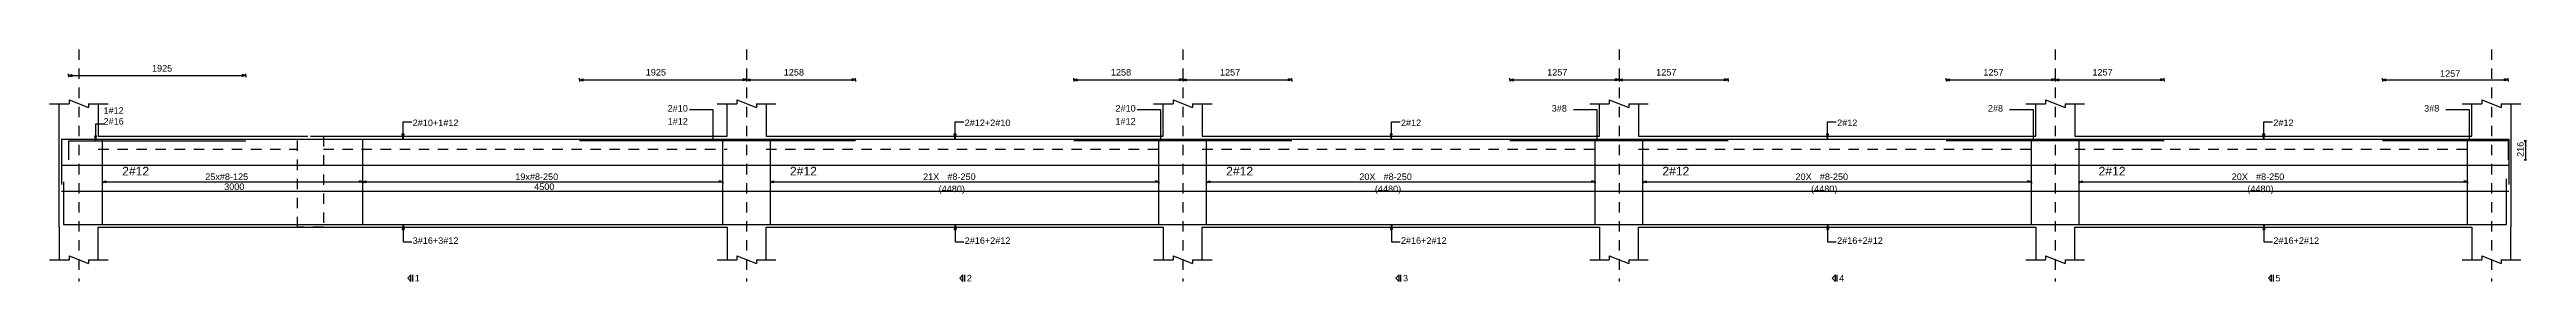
# Model space of a CAD drawing. Extents: x 0 to 98, y 3 to 248.
# Drawn here: x 39.84 to 68.4, y 201.5 to 204.18 of the extents above; entities that cross this region are included whole.
import ezdxf

# ---------------------------------------------------------------- set-up
doc = ezdxf.new("R2010")
doc.units = 0
doc.linetypes.add('ACAD_ISO02W100', pattern=[15, 12, -3])
for name, color, linetype in [('Axisline', 1, 'CONTINUOUS'), ('Beam_bottombarlabeling', 2, 'CONTINUOUS'), ('Beam_topbarsLabeling', 2, 'CONTINUOUS'), ('dim_all', 7, 'CONTINUOUS'), ('Extra_Topsteel_Labeling', 2, 'CONTINUOUS'), ('Extrabars', 7, 'CONTINUOUS'), ('Longsection', 2, 'CONTINUOUS'), ('main_botbars', 4, 'CONTINUOUS'), ('SecondaryBeam', 2, 'CONTINUOUS'), ('SectionLine', 4, 'CONTINUOUS'), ('Sidefacebar', 140, 'CONTINUOUS'), ('Slabline', 253, 'CONTINUOUS'), ('Stirrup_bar', 1, 'CONTINUOUS'), ('Stirrup_Dia_Spacing', 2, 'CONTINUOUS'), ('Stirrup_Length', 7, 'CONTINUOUS'), ('Stirrup_Numbers', 2, 'CONTINUOUS')]:
    doc.layers.add(name, color=color, linetype=linetype)
doc.styles.add('STRUDS_Arial', font='ARIAL.TTF', dxfattribs={"height": 0.04})

msp = doc.modelspace()

# ---------------------------------------------------------------- texts
at = {"layer": 'Beam_bottombarlabeling', "style": 'STRUDS_Arial'}
for s, p in [('3#16+3#12', (44.03, 201.938)), ('2#16+2#12', (50.395, 201.938)), ('2#16+2#12', (55.425, 201.938)), ('2#16+2#12', (60.455, 201.938)), ('2#16+2#12', (65.485, 201.938))]:
    msp.add_text(s, height=0.075, dxfattribs=at).set_placement(p)
at = {"layer": 'Beam_topbarsLabeling', "style": 'STRUDS_Arial'}
for s, p in [('2#10+1#12', (44.03, 203.297)), ('2#12+2#10', (50.395, 203.297)), ('2#12', (55.425, 203.297)), ('2#12', (60.455, 203.297)), ('2#12', (65.485, 203.297))]:
    msp.add_text(s, height=0.075, dxfattribs=at).set_placement(p)
at = {"layer": 'dim_all', "style": 'STRUDS_Arial'}
for s, p in [('1925', (41.024, 203.925)), ('1925', (41.024, 203.925)), ('1925', (46.7175, 203.88)), ('1925', (46.7175, 203.88)), ('1258', (48.3088, 203.88)), ('1258', (48.3088, 203.88)), ('1258', (52.0813, 203.88)), ('1258', (52.0813, 203.88)), ('1257', (53.3388, 203.88)), ('1257', (53.3388, 203.88)), ('1257', (57.1113, 203.88)), ('1257', (58.3688, 203.88)), ('1257', (62.1413, 203.88)), ('1257', (63.3988, 203.88)), ('1257', (67.4073, 203.865))]:
    msp.add_text(s, height=0.075, dxfattribs=at).set_placement(p)
msp.add_text('216', height=0.075, rotation=90, dxfattribs=at).set_placement((68.371, 202.941))
at = {"layer": 'Extra_Topsteel_Labeling', "style": 'STRUDS_Arial'}
for s, p in [('2#16', (40.465, 203.314)), ('1#12', (40.465, 203.439)), ('2#10', (46.97, 203.464)), ('1#12', (46.97, 203.314)), ('2#10', (52.1335, 203.464)), ('1#12', (52.1335, 203.314)), ('3#8', (57.1635, 203.464)), ('2#8', (62.1935, 203.464)), ('3#8', (67.2235, 203.464))]:
    msp.add_text(s, height=0.075, dxfattribs=at).set_placement(p)
at = {"layer": 'SectionLine', "style": 'STRUDS_Arial'}
for s, p in [('1', (44.054, 201.505)), ('2', (50.419, 201.505)), ('3', (55.449, 201.505)), ('4', (60.479, 201.505)), ('5', (65.509, 201.505))]:
    msp.add_text(s, height=0.075, dxfattribs=at).set_placement(p)
at = {"layer": 'Sidefacebar', "style": 'STRUDS_Arial'}
for p in [(40.68, 202.727), (48.38, 202.727), (53.41, 202.727), (58.44, 202.727), (63.47, 202.727)]:
    msp.add_text('2#12', height=0.1, dxfattribs=at).set_placement(p)
at = {"layer": 'Stirrup_Dia_Spacing', "style": 'STRUDS_Arial'}
for s, p in [('#8-125', (41.8065, 202.675)), ('3000', (41.856, 202.56)), ('#8-250', (45.3815, 202.675)), ('4500', (45.431, 202.56)), ('#8-250', (50.195, 202.675)), ('#8-250', (55.225, 202.675)), ('#8-250', (60.255, 202.675)), ('#8-250', (65.285, 202.675))]:
    msp.add_text(s, height=0.075, dxfattribs=at).set_placement(p)
at = {"layer": 'Stirrup_Length', "style": 'STRUDS_Arial'}
for p in [(50.095, 202.535), (55.125, 202.535), (60.155, 202.535), (65.185, 202.535)]:
    msp.add_text('(4480)', height=0.075, dxfattribs=at).set_placement(p)
at = {"layer": 'Stirrup_Numbers', "style": 'STRUDS_Arial'}
for s, p in [('25x', (41.638, 202.675)), ('19x', (45.213, 202.675)), ('21X', (49.915, 202.675)), ('20X', (54.945, 202.675)), ('20X', (59.975, 202.675)), ('20X', (65.005, 202.675))]:
    msp.add_text(s, height=0.075, dxfattribs=at).set_placement(p)

# ---------------------------------------------------------------- linework, layer by layer
at = {"layer": 'Axisline', "linetype": 'ACAD_ISO02W100', "ltscale": 0.01}
for p, q in [((40.18, 204.18), (40.18, 201.505)), ((47.88, 204.18), (47.88, 201.505)), ((52.91, 204.18), (52.91, 201.505)), ((57.94, 204.18), (57.94, 201.505)), ((62.97, 204.18), (62.97, 201.505)), ((68, 204.18), (68, 201.505))]:
    msp.add_line(p, q, dxfattribs=at)
at = {"layer": 'Beam_bottombarlabeling'}
for p, q in [((43.92, 202.163), (43.91, 202.103)), ((43.91, 202.103), (43.93, 202.103)), ((43.92, 202.163), (43.92, 201.963)), ((43.92, 202.163), (43.93, 202.103)), ((43.92, 201.963), (44.02, 201.963)), ((50.285, 202.163), (50.275, 202.103)), ((50.275, 202.103), (50.295, 202.103)), ((50.285, 202.163), (50.285, 201.963)), ((50.285, 202.163), (50.295, 202.103)), ((50.285, 201.963), (50.385, 201.963)), ((55.315, 202.163), (55.305, 202.103)), ((55.305, 202.103), (55.325, 202.103)), ((55.315, 202.163), (55.315, 201.963)), ((55.315, 202.163), (55.325, 202.103)), ((55.315, 201.963), (55.415, 201.963)), ((60.345, 202.163), (60.335, 202.103)), ((60.335, 202.103), (60.355, 202.103)), ((60.345, 202.163), (60.345, 201.963)), ((60.345, 202.163), (60.355, 202.103)), ((60.345, 201.963), (60.445, 201.963)), ((65.375, 202.163), (65.365, 202.103)), ((65.365, 202.103), (65.385, 202.103)), ((65.375, 202.163), (65.375, 201.963)), ((65.375, 202.163), (65.385, 202.103)), ((65.375, 201.963), (65.475, 201.963))]:
    msp.add_line(p, q, dxfattribs=at)
for points in [[(43.92, 202.163), (43.91, 202.103), (43.92, 202.163), (43.93, 202.103)], [(50.285, 202.163), (50.275, 202.103), (50.285, 202.163), (50.295, 202.103)], [(55.315, 202.163), (55.305, 202.103), (55.315, 202.163), (55.325, 202.103)], [(60.345, 202.163), (60.335, 202.103), (60.345, 202.163), (60.355, 202.103)], [(65.375, 202.163), (65.365, 202.103), (65.375, 202.163), (65.385, 202.103)]]:
    msp.add_solid(points, dxfattribs=at)
at = {"layer": 'Beam_topbarsLabeling'}
for p, q in [((43.92, 203.147), (43.91, 203.207)), ((43.91, 203.207), (43.93, 203.207)), ((43.92, 203.147), (43.92, 203.347)), ((43.92, 203.347), (44.02, 203.347)), ((43.92, 203.147), (43.93, 203.207)), ((43.92, 203.207), (43.925, 203.207)), ((50.285, 203.147), (50.275, 203.207)), ((50.275, 203.207), (50.295, 203.207)), ((50.285, 203.147), (50.285, 203.347)), ((50.285, 203.347), (50.385, 203.347)), ((50.285, 203.147), (50.295, 203.207)), ((50.285, 203.207), (50.29, 203.207)), ((55.315, 203.147), (55.305, 203.207)), ((55.305, 203.207), (55.325, 203.207)), ((55.315, 203.147), (55.315, 203.347)), ((55.315, 203.347), (55.415, 203.347)), ((55.315, 203.147), (55.325, 203.207)), ((55.315, 203.207), (55.32, 203.207)), ((60.345, 203.147), (60.335, 203.207)), ((60.335, 203.207), (60.355, 203.207)), ((60.345, 203.147), (60.345, 203.347)), ((60.345, 203.347), (60.445, 203.347)), ((60.345, 203.147), (60.355, 203.207)), ((60.345, 203.207), (60.35, 203.207)), ((65.375, 203.147), (65.365, 203.207)), ((65.365, 203.207), (65.385, 203.207)), ((65.375, 203.147), (65.375, 203.347)), ((65.375, 203.347), (65.475, 203.347)), ((65.375, 203.147), (65.385, 203.207)), ((65.375, 203.207), (65.38, 203.207))]:
    msp.add_line(p, q, dxfattribs=at)
for points in [[(43.92, 203.147), (43.91, 203.207), (43.92, 203.147), (43.93, 203.207)], [(50.285, 203.147), (50.275, 203.207), (50.285, 203.147), (50.295, 203.207)], [(55.315, 203.147), (55.305, 203.207), (55.315, 203.147), (55.325, 203.207)], [(60.345, 203.147), (60.335, 203.207), (60.345, 203.147), (60.355, 203.207)], [(65.375, 203.147), (65.365, 203.207), (65.375, 203.147), (65.385, 203.207)]]:
    msp.add_solid(points, dxfattribs=at)
at = {"layer": 'dim_all'}
for p, q in [((40.063, 203.88), (40.063, 203.9)), ((40.063, 203.88), (40.063, 203.9)), ((40.063, 203.88), (40.063, 203.893)), ((40.063, 203.88), (40.063, 203.893)), ((40.063, 203.88), (40.063, 203.893)), ((40.063, 203.88), (40.063, 203.893)), ((40.063, 203.88), (40.103, 203.89)), ((40.063, 203.88), (40.103, 203.89)), ((40.063, 203.88), (40.063, 203.86)), ((40.063, 203.88), (40.103, 203.87)), ((40.063, 203.88), (40.063, 203.868)), ((40.063, 203.88), (40.063, 203.868)), ((40.063, 203.88), (42.105, 203.88)), ((40.063, 203.88), (40.063, 203.86)), ((40.063, 203.88), (40.103, 203.87)), ((40.063, 203.88), (40.063, 203.868)), ((40.063, 203.88), (40.063, 203.868)), ((40.063, 203.88), (42.105, 203.88)), ((40.103, 203.87), (40.103, 203.89)), ((40.103, 203.87), (40.103, 203.89)), ((42.105, 203.88), (42.065, 203.89)), ((42.065, 203.87), (42.065, 203.89)), ((42.105, 203.88), (42.065, 203.89)), ((42.065, 203.87), (42.065, 203.89)), ((42.105, 203.88), (42.065, 203.87)), ((42.105, 203.88), (42.065, 203.87)), ((42.105, 203.88), (42.105, 203.9)), ((42.105, 203.88), (42.105, 203.9)), ((42.105, 203.88), (42.105, 203.893)), ((42.105, 203.88), (42.105, 203.893)), ((42.105, 203.88), (42.105, 203.893)), ((42.105, 203.88), (42.105, 203.893)), ((42.105, 203.88), (42.105, 203.86)), ((42.105, 203.88), (42.105, 203.868)), ((42.105, 203.88), (42.105, 203.868)), ((42.105, 203.88), (42.105, 203.86)), ((42.105, 203.88), (42.105, 203.868)), ((42.105, 203.88), (42.105, 203.868)), ((45.955, 203.83), (45.955, 203.85)), ((45.955, 203.83), (45.955, 203.85)), ((45.955, 203.83), (45.955, 203.843)), ((45.955, 203.83), (45.955, 203.843)), ((45.955, 203.83), (45.955, 203.843)), ((45.955, 203.83), (45.955, 203.843)), ((45.955, 203.83), (45.995, 203.84)), ((45.955, 203.83), (45.995, 203.84)), ((45.955, 203.83), (45.955, 203.81)), ((45.955, 203.83), (45.995, 203.82)), ((45.955, 203.83), (45.955, 203.818)), ((45.955, 203.83), (45.955, 203.818)), ((45.955, 203.83), (49.1375, 203.83)), ((45.955, 203.83), (45.955, 203.81)), ((45.955, 203.83), (45.995, 203.82)), ((45.955, 203.83), (45.955, 203.818)), ((45.955, 203.83), (45.955, 203.818)), ((45.955, 203.83), (49.1375, 203.83)), ((45.995, 203.82), (45.995, 203.84)), ((45.995, 203.82), (45.995, 203.84)), ((47.88, 203.83), (47.84, 203.84)), ((47.84, 203.82), (47.84, 203.84)), ((47.88, 203.83), (47.84, 203.84)), ((47.84, 203.82), (47.84, 203.84)), ((47.88, 203.83), (47.84, 203.84)), ((47.84, 203.82), (47.84, 203.84)), ((47.88, 203.83), (47.84, 203.84)), ((47.84, 203.82), (47.84, 203.84)), ((47.88, 203.83), (47.84, 203.82)), ((47.88, 203.83), (47.84, 203.82)), ((47.88, 203.83), (47.84, 203.82)), ((47.88, 203.83), (47.84, 203.82)), ((47.88, 203.83), (47.88, 203.85)), ((47.88, 203.83), (47.88, 203.85)), ((47.88, 203.83), (47.88, 203.85)), ((47.88, 203.83), (47.88, 203.85)), ((47.88, 203.83), (47.88, 203.85)), ((47.88, 203.83), (47.88, 203.85)), ((47.88, 203.83), (47.88, 203.85)), ((47.88, 203.83), (47.88, 203.85)), ((47.88, 203.83), (47.88, 203.843)), ((47.88, 203.83), (47.88, 203.843)), ((47.88, 203.83), (47.88, 203.843)), ((47.88, 203.83), (47.88, 203.843)), ((47.88, 203.83), (47.88, 203.843)), ((47.88, 203.83), (47.88, 203.843)), ((47.88, 203.83), (47.88, 203.843)), ((47.88, 203.83), (47.88, 203.843)), ((47.88, 203.83), (47.92, 203.84)), ((47.88, 203.83), (47.92, 203.84)), ((47.88, 203.83), (47.92, 203.84)), ((47.88, 203.83), (47.92, 203.84)), ((47.88, 203.83), (47.88, 203.81)), ((47.88, 203.83), (47.92, 203.82)), ((47.88, 203.83), (47.88, 203.81)), ((47.88, 203.83), (47.88, 203.818)), ((47.88, 203.83), (47.88, 203.818)), ((47.88, 203.83), (47.88, 203.818)), ((47.88, 203.83), (47.88, 203.818)), ((47.88, 203.83), (47.88, 203.83)), ((47.88, 203.83), (47.88, 203.81)), ((47.88, 203.83), (47.92, 203.82)), ((47.88, 203.83), (47.88, 203.81)), ((47.88, 203.83), (47.88, 203.81)), ((47.88, 203.83), (47.92, 203.82)), ((47.88, 203.83), (47.88, 203.81)), ((47.88, 203.83), (47.88, 203.818)), ((47.88, 203.83), (47.88, 203.818)), ((47.88, 203.83), (47.88, 203.818)), ((47.88, 203.83), (47.88, 203.818)), ((47.88, 203.83), (47.88, 203.83)), ((47.88, 203.83), (47.88, 203.81)), ((47.88, 203.83), (47.92, 203.82)), ((47.88, 203.83), (47.88, 203.81)), ((47.92, 203.82), (47.92, 203.84)), ((47.92, 203.82), (47.92, 203.84)), ((47.92, 203.82), (47.92, 203.84)), ((47.92, 203.82), (47.92, 203.84)), ((49.1375, 203.83), (49.0975, 203.84)), ((49.0975, 203.82), (49.0975, 203.84)), ((49.1375, 203.83), (49.0975, 203.84)), ((49.0975, 203.82), (49.0975, 203.84)), ((49.1375, 203.83), (49.0975, 203.82)), ((49.1375, 203.83), (49.0975, 203.82)), ((49.1375, 203.83), (49.1375, 203.85)), ((49.1375, 203.83), (49.1375, 203.85)), ((49.1375, 203.83), (49.1375, 203.843)), ((49.1375, 203.83), (49.1375, 203.843)), ((49.1375, 203.83), (49.1375, 203.843)), ((49.1375, 203.83), (49.1375, 203.843)), ((49.1375, 203.83), (49.1375, 203.81)), ((49.1375, 203.83), (49.1375, 203.818)), ((49.1375, 203.83), (49.1375, 203.818)), ((49.1375, 203.83), (49.1375, 203.81)), ((49.1375, 203.83), (49.1375, 203.818)), ((49.1375, 203.83), (49.1375, 203.818)), ((51.6525, 203.83), (51.6525, 203.85)), ((51.6525, 203.83), (51.6525, 203.85)), ((51.6525, 203.83), (51.6525, 203.843)), ((51.6525, 203.83), (51.6525, 203.843)), ((51.6525, 203.83), (51.6525, 203.843)), ((51.6525, 203.83), (51.6525, 203.843)), ((51.6525, 203.83), (51.6925, 203.84)), ((51.6525, 203.83), (51.6925, 203.84)), ((51.6525, 203.83), (51.6525, 203.81)), ((51.6525, 203.83), (51.6925, 203.82)), ((51.6525, 203.83), (51.6525, 203.818)), ((51.6525, 203.83), (51.6525, 203.818)), ((51.6525, 203.83), (54.1675, 203.83)), ((51.6525, 203.83), (51.6525, 203.81)), ((51.6525, 203.83), (51.6925, 203.82)), ((51.6525, 203.83), (51.6525, 203.818)), ((51.6525, 203.83), (51.6525, 203.818)), ((51.6525, 203.83), (54.1675, 203.83)), ((51.6925, 203.82), (51.6925, 203.84)), ((51.6925, 203.82), (51.6925, 203.84)), ((52.91, 203.83), (52.87, 203.84)), ((52.87, 203.82), (52.87, 203.84)), ((52.91, 203.83), (52.87, 203.84)), ((52.87, 203.82), (52.87, 203.84)), ((52.91, 203.83), (52.87, 203.84)), ((52.87, 203.82), (52.87, 203.84)), ((52.91, 203.83), (52.87, 203.84)), ((52.87, 203.82), (52.87, 203.84)), ((52.91, 203.83), (52.87, 203.82)), ((52.91, 203.83), (52.87, 203.82)), ((52.91, 203.83), (52.87, 203.82)), ((52.91, 203.83), (52.87, 203.82)), ((52.91, 203.83), (52.91, 203.85)), ((52.91, 203.83), (52.91, 203.85)), ((52.91, 203.83), (52.91, 203.85)), ((52.91, 203.83), (52.91, 203.85)), ((52.91, 203.83), (52.91, 203.85)), ((52.91, 203.83), (52.91, 203.85)), ((52.91, 203.83), (52.91, 203.85)), ((52.91, 203.83), (52.91, 203.85)), ((52.91, 203.83), (52.91, 203.843)), ((52.91, 203.83), (52.91, 203.843)), ((52.91, 203.83), (52.91, 203.843)), ((52.91, 203.83), (52.91, 203.843)), ((52.91, 203.83), (52.91, 203.843)), ((52.91, 203.83), (52.91, 203.843)), ((52.91, 203.83), (52.91, 203.843)), ((52.91, 203.83), (52.91, 203.843)), ((52.91, 203.83), (52.95, 203.84)), ((52.91, 203.83), (52.95, 203.84)), ((52.91, 203.83), (52.95, 203.84)), ((52.91, 203.83), (52.95, 203.84)), ((52.91, 203.83), (52.91, 203.81)), ((52.91, 203.83), (52.95, 203.82)), ((52.91, 203.83), (52.91, 203.81)), ((52.91, 203.83), (52.91, 203.818)), ((52.91, 203.83), (52.91, 203.818)), ((52.91, 203.83), (52.91, 203.818)), ((52.91, 203.83), (52.91, 203.818)), ((52.91, 203.83), (52.91, 203.83)), ((52.91, 203.83), (52.91, 203.81)), ((52.91, 203.83), (52.95, 203.82)), ((52.91, 203.83), (52.91, 203.81)), ((52.91, 203.83), (52.91, 203.81)), ((52.91, 203.83), (52.95, 203.82)), ((52.91, 203.83), (52.91, 203.81)), ((52.91, 203.83), (52.91, 203.818)), ((52.91, 203.83), (52.91, 203.818)), ((52.91, 203.83), (52.91, 203.818)), ((52.91, 203.83), (52.91, 203.818)), ((52.91, 203.83), (52.91, 203.83)), ((52.91, 203.83), (52.91, 203.81)), ((52.91, 203.83), (52.95, 203.82)), ((52.91, 203.83), (52.91, 203.81)), ((52.95, 203.82), (52.95, 203.84)), ((52.95, 203.82), (52.95, 203.84)), ((52.95, 203.82), (52.95, 203.84)), ((52.95, 203.82), (52.95, 203.84)), ((54.1675, 203.83), (54.1275, 203.84)), ((54.1275, 203.82), (54.1275, 203.84)), ((54.1675, 203.83), (54.1275, 203.84)), ((54.1275, 203.82), (54.1275, 203.84)), ((54.1675, 203.83), (54.1275, 203.82)), ((54.1675, 203.83), (54.1275, 203.82)), ((54.1675, 203.83), (54.1675, 203.85)), ((54.1675, 203.83), (54.1675, 203.85)), ((54.1675, 203.83), (54.1675, 203.843)), ((54.1675, 203.83), (54.1675, 203.843)), ((54.1675, 203.83), (54.1675, 203.843)), ((54.1675, 203.83), (54.1675, 203.843)), ((54.1675, 203.83), (54.1675, 203.81)), ((54.1675, 203.83), (54.1675, 203.818)), ((54.1675, 203.83), (54.1675, 203.818)), ((54.1675, 203.83), (54.1675, 203.81)), ((54.1675, 203.83), (54.1675, 203.818)), ((54.1675, 203.83), (54.1675, 203.818)), ((56.6825, 203.83), (56.6825, 203.85)), ((56.6825, 203.83), (56.6825, 203.843)), ((56.6825, 203.83), (56.6825, 203.843)), ((56.6825, 203.83), (56.7225, 203.84)), ((56.6825, 203.83), (56.6825, 203.81)), ((56.6825, 203.83), (56.7225, 203.82)), ((56.6825, 203.83), (56.6825, 203.818)), ((56.6825, 203.83), (56.6825, 203.818)), ((56.6825, 203.83), (59.1975, 203.83)), ((56.7225, 203.82), (56.7225, 203.84)), ((57.94, 203.83), (57.9, 203.84)), ((57.9, 203.82), (57.9, 203.84)), ((57.94, 203.83), (57.9, 203.84)), ((57.9, 203.82), (57.9, 203.84)), ((57.94, 203.83), (57.9, 203.82)), ((57.94, 203.83), (57.9, 203.82)), ((57.94, 203.83), (57.94, 203.85)), ((57.94, 203.83), (57.94, 203.85)), ((57.94, 203.83), (57.94, 203.85)), ((57.94, 203.83), (57.94, 203.85)), ((57.94, 203.83), (57.94, 203.843)), ((57.94, 203.83), (57.94, 203.843)), ((57.94, 203.83), (57.94, 203.843)), ((57.94, 203.83), (57.94, 203.843)), ((57.94, 203.83), (57.98, 203.84)), ((57.94, 203.83), (57.98, 203.84)), ((57.94, 203.83), (57.94, 203.81)), ((57.94, 203.83), (57.98, 203.82)), ((57.94, 203.83), (57.94, 203.81)), ((57.94, 203.83), (57.94, 203.818)), ((57.94, 203.83), (57.94, 203.818)), ((57.94, 203.83), (57.94, 203.818)), ((57.94, 203.83), (57.94, 203.818)), ((57.94, 203.83), (57.94, 203.83)), ((57.94, 203.83), (57.94, 203.81)), ((57.94, 203.83), (57.98, 203.82)), ((57.94, 203.83), (57.94, 203.81)), ((57.98, 203.82), (57.98, 203.84)), ((57.98, 203.82), (57.98, 203.84)), ((59.1975, 203.83), (59.1575, 203.84)), ((59.1575, 203.82), (59.1575, 203.84)), ((59.1975, 203.83), (59.1575, 203.82)), ((59.1975, 203.83), (59.1975, 203.85)), ((59.1975, 203.83), (59.1975, 203.843)), ((59.1975, 203.83), (59.1975, 203.843)), ((59.1975, 203.83), (59.1975, 203.81)), ((59.1975, 203.83), (59.1975, 203.818)), ((59.1975, 203.83), (59.1975, 203.818)), ((61.7125, 203.83), (61.7125, 203.85)), ((61.7125, 203.83), (61.7125, 203.843)), ((61.7125, 203.83), (61.7125, 203.843)), ((61.7125, 203.83), (61.7525, 203.84)), ((61.7125, 203.83), (61.7125, 203.81)), ((61.7125, 203.83), (61.7525, 203.82)), ((61.7125, 203.83), (61.7125, 203.818)), ((61.7125, 203.83), (61.7125, 203.818)), ((61.7125, 203.83), (64.2275, 203.83)), ((61.7525, 203.82), (61.7525, 203.84)), ((62.97, 203.83), (62.93, 203.84)), ((62.93, 203.82), (62.93, 203.84)), ((62.97, 203.83), (62.93, 203.84)), ((62.93, 203.82), (62.93, 203.84)), ((62.97, 203.83), (62.93, 203.82)), ((62.97, 203.83), (62.93, 203.82)), ((62.97, 203.83), (62.97, 203.85)), ((62.97, 203.83), (62.97, 203.85)), ((62.97, 203.83), (62.97, 203.85)), ((62.97, 203.83), (62.97, 203.85)), ((62.97, 203.83), (62.97, 203.843)), ((62.97, 203.83), (62.97, 203.843)), ((62.97, 203.83), (62.97, 203.843)), ((62.97, 203.83), (62.97, 203.843)), ((62.97, 203.83), (63.01, 203.84)), ((62.97, 203.83), (63.01, 203.84)), ((62.97, 203.83), (62.97, 203.81)), ((62.97, 203.83), (63.01, 203.82)), ((62.97, 203.83), (62.97, 203.81)), ((62.97, 203.83), (62.97, 203.818)), ((62.97, 203.83), (62.97, 203.818)), ((62.97, 203.83), (62.97, 203.818)), ((62.97, 203.83), (62.97, 203.818)), ((62.97, 203.83), (62.97, 203.83)), ((62.97, 203.83), (62.97, 203.81)), ((62.97, 203.83), (63.01, 203.82)), ((62.97, 203.83), (62.97, 203.81)), ((63.01, 203.82), (63.01, 203.84)), ((63.01, 203.82), (63.01, 203.84)), ((64.2275, 203.83), (64.1875, 203.84)), ((64.1875, 203.82), (64.1875, 203.84)), ((64.2275, 203.83), (64.1875, 203.82)), ((64.2275, 203.83), (64.2275, 203.85)), ((64.2275, 203.83), (64.2275, 203.843)), ((64.2275, 203.83), (64.2275, 203.843)), ((64.2275, 203.83), (64.2275, 203.81)), ((64.2275, 203.83), (64.2275, 203.818)), ((64.2275, 203.83), (64.2275, 203.818)), ((66.7425, 203.83), (66.7425, 203.85)), ((66.7425, 203.83), (66.7425, 203.843)), ((66.7425, 203.83), (66.7425, 203.843)), ((66.7425, 203.83), (66.7825, 203.84)), ((66.7425, 203.83), (66.7425, 203.81)), ((66.7425, 203.83), (66.7825, 203.82)), ((66.7425, 203.83), (66.7425, 203.818)), ((66.7425, 203.83), (66.7425, 203.818)), ((66.7425, 203.83), (68.192, 203.83)), ((66.7825, 203.82), (66.7825, 203.84)), ((68.192, 203.83), (68.152, 203.84)), ((68.152, 203.82), (68.152, 203.84)), ((68.192, 203.83), (68.152, 203.82)), ((68.192, 203.83), (68.192, 203.85)), ((68.192, 203.83), (68.192, 203.843)), ((68.192, 203.83), (68.192, 203.843)), ((68.192, 203.83), (68.192, 203.81)), ((68.192, 203.83), (68.192, 203.818)), ((68.192, 203.83), (68.192, 203.818)), ((68.391, 203.125), (68.3785, 203.125)), ((68.391, 203.125), (68.3822, 203.116)), ((68.391, 203.125), (68.3999, 203.133)), ((68.391, 203.125), (68.4035, 203.125)), ((68.391, 203.125), (68.391, 202.908)), ((68.391, 202.908), (68.3785, 202.908)), ((68.391, 202.908), (68.3822, 202.899)), ((68.391, 202.908), (68.3999, 202.917)), ((68.391, 202.908), (68.4035, 202.908))]:
    msp.add_line(p, q, dxfattribs=at)
for points in [[(40.063, 203.88), (40.103, 203.89), (40.063, 203.88), (40.103, 203.87)], [(40.063, 203.88), (40.103, 203.89), (40.063, 203.88), (40.103, 203.87)], [(42.105, 203.88), (42.065, 203.89), (42.105, 203.88), (42.065, 203.87)], [(42.105, 203.88), (42.065, 203.89), (42.105, 203.88), (42.065, 203.87)], [(45.955, 203.83), (45.995, 203.84), (45.955, 203.83), (45.995, 203.82)], [(45.955, 203.83), (45.995, 203.84), (45.955, 203.83), (45.995, 203.82)], [(47.88, 203.83), (47.84, 203.84), (47.88, 203.83), (47.84, 203.82)], [(47.88, 203.83), (47.84, 203.84), (47.88, 203.83), (47.84, 203.82)], [(47.88, 203.83), (47.84, 203.84), (47.88, 203.83), (47.84, 203.82)], [(47.88, 203.83), (47.84, 203.84), (47.88, 203.83), (47.84, 203.82)], [(47.88, 203.83), (47.92, 203.84), (47.88, 203.83), (47.92, 203.82)], [(47.88, 203.83), (47.92, 203.84), (47.88, 203.83), (47.92, 203.82)], [(47.88, 203.83), (47.92, 203.84), (47.88, 203.83), (47.92, 203.82)], [(47.88, 203.83), (47.92, 203.84), (47.88, 203.83), (47.92, 203.82)], [(49.1375, 203.83), (49.0975, 203.84), (49.1375, 203.83), (49.0975, 203.82)], [(49.1375, 203.83), (49.0975, 203.84), (49.1375, 203.83), (49.0975, 203.82)], [(51.6525, 203.83), (51.6925, 203.84), (51.6525, 203.83), (51.6925, 203.82)], [(51.6525, 203.83), (51.6925, 203.84), (51.6525, 203.83), (51.6925, 203.82)], [(52.91, 203.83), (52.87, 203.84), (52.91, 203.83), (52.87, 203.82)], [(52.91, 203.83), (52.87, 203.84), (52.91, 203.83), (52.87, 203.82)], [(52.91, 203.83), (52.87, 203.84), (52.91, 203.83), (52.87, 203.82)], [(52.91, 203.83), (52.87, 203.84), (52.91, 203.83), (52.87, 203.82)], [(52.91, 203.83), (52.95, 203.84), (52.91, 203.83), (52.95, 203.82)], [(52.91, 203.83), (52.95, 203.84), (52.91, 203.83), (52.95, 203.82)], [(52.91, 203.83), (52.95, 203.84), (52.91, 203.83), (52.95, 203.82)], [(52.91, 203.83), (52.95, 203.84), (52.91, 203.83), (52.95, 203.82)], [(54.1675, 203.83), (54.1275, 203.84), (54.1675, 203.83), (54.1275, 203.82)], [(54.1675, 203.83), (54.1275, 203.84), (54.1675, 203.83), (54.1275, 203.82)], [(56.6825, 203.83), (56.7225, 203.84), (56.6825, 203.83), (56.7225, 203.82)], [(57.94, 203.83), (57.9, 203.84), (57.94, 203.83), (57.9, 203.82)], [(57.94, 203.83), (57.9, 203.84), (57.94, 203.83), (57.9, 203.82)], [(57.94, 203.83), (57.98, 203.84), (57.94, 203.83), (57.98, 203.82)], [(57.94, 203.83), (57.98, 203.84), (57.94, 203.83), (57.98, 203.82)], [(59.1975, 203.83), (59.1575, 203.84), (59.1975, 203.83), (59.1575, 203.82)], [(61.7125, 203.83), (61.7525, 203.84), (61.7125, 203.83), (61.7525, 203.82)], [(62.97, 203.83), (62.93, 203.84), (62.97, 203.83), (62.93, 203.82)], [(62.97, 203.83), (62.93, 203.84), (62.97, 203.83), (62.93, 203.82)], [(62.97, 203.83), (63.01, 203.84), (62.97, 203.83), (63.01, 203.82)], [(62.97, 203.83), (63.01, 203.84), (62.97, 203.83), (63.01, 203.82)], [(64.2275, 203.83), (64.1875, 203.84), (64.2275, 203.83), (64.1875, 203.82)], [(66.7425, 203.83), (66.7825, 203.84), (66.7425, 203.83), (66.7825, 203.82)], [(68.192, 203.83), (68.152, 203.84), (68.192, 203.83), (68.152, 203.82)]]:
    msp.add_solid(points, dxfattribs=at)
at = {"layer": 'Extra_Topsteel_Labeling'}
for p, q in [((47.495, 203.484), (47.22, 203.484)), ((47.495, 203.134), (47.495, 203.484)), ((52.6585, 203.484), (52.3835, 203.484)), ((52.6585, 203.134), (52.6585, 203.484)), ((57.6885, 203.484), (57.4135, 203.484)), ((57.6885, 203.134), (57.6885, 203.484)), ((62.7185, 203.484), (62.4435, 203.484)), ((62.7185, 203.134), (62.7185, 203.484)), ((67.7485, 203.484), (67.4735, 203.484)), ((67.7485, 203.134), (67.7485, 203.484)), ((40.375, 203.124), (40.365, 203.184)), ((40.365, 203.184), (40.385, 203.184)), ((40.375, 203.124), (40.375, 203.324)), ((40.375, 203.324), (40.475, 203.324)), ((40.375, 203.124), (40.385, 203.184)), ((40.375, 203.184), (40.38, 203.184))]:
    msp.add_line(p, q, dxfattribs=at)
for points in [[(40.375, 203.124), (40.365, 203.184), (40.375, 203.124), (40.385, 203.184)], [(47.495, 203.134), (47.485, 203.194), (47.495, 203.134), (47.505, 203.194)], [(52.6585, 203.134), (52.6485, 203.194), (52.6585, 203.134), (52.6685, 203.194)], [(57.6885, 203.134), (57.6785, 203.194), (57.6885, 203.134), (57.6985, 203.194)], [(62.7185, 203.134), (62.7085, 203.194), (62.7185, 203.134), (62.7285, 203.194)], [(67.7485, 203.134), (67.7385, 203.194), (67.7485, 203.134), (67.7585, 203.194)]]:
    msp.add_solid(points, dxfattribs=at)
at = {"layer": 'Extrabars'}
for p, q in [((40.063, 203.126), (40.063, 202.909)), ((40.063, 203.126), (42.105, 203.126)), ((40.063, 203.126), (40.063, 202.909)), ((40.063, 203.126), (42.105, 203.126)), ((49.1375, 203.126), (45.955, 203.126)), ((49.1375, 203.126), (45.955, 203.126)), ((54.1675, 203.125), (51.6525, 203.125)), ((54.1675, 203.125), (51.6525, 203.125)), ((59.1975, 203.125), (56.6825, 203.125)), ((64.2275, 203.125), (61.7125, 203.125)), ((68.192, 203.125), (66.7425, 203.125)), ((68.192, 203.125), (68.192, 202.908))]:
    msp.add_line(p, q, dxfattribs=at)
at = {"layer": 'Longsection'}
for p, q in [((39.8425, 203.555), (39.955, 203.555)), ((39.8425, 203.555), (40.0675, 203.555)), ((39.955, 203.18), (39.955, 203.555)), ((40.0675, 203.6), (40.0675, 203.555)), ((40.0675, 203.6), (40.2925, 203.51)), ((40.2925, 203.555), (40.2925, 203.51)), ((40.2925, 203.555), (40.5175, 203.555)), ((40.405, 203.555), (40.405, 203.18)), ((47.5425, 203.555), (47.655, 203.555)), ((47.5425, 203.555), (47.7675, 203.555)), ((47.655, 203.18), (47.655, 203.555)), ((47.7675, 203.6), (47.7675, 203.555)), ((47.7675, 203.6), (47.9925, 203.51)), ((47.9925, 203.555), (47.9925, 203.51)), ((47.9925, 203.555), (48.2175, 203.555)), ((48.105, 203.555), (48.105, 203.18)), ((52.5725, 203.555), (52.685, 203.555)), ((52.5725, 203.555), (52.7975, 203.555)), ((52.685, 203.18), (52.685, 203.555)), ((52.7975, 203.6), (52.7975, 203.555)), ((52.7975, 203.6), (53.0225, 203.51)), ((53.0225, 203.555), (53.0225, 203.51)), ((53.0225, 203.555), (53.2475, 203.555)), ((53.135, 203.555), (53.135, 203.18)), ((57.6025, 203.555), (57.715, 203.555)), ((57.6025, 203.555), (57.8275, 203.555)), ((57.715, 203.18), (57.715, 203.555)), ((57.8275, 203.6), (57.8275, 203.555)), ((57.8275, 203.6), (58.0525, 203.51)), ((58.0525, 203.555), (58.0525, 203.51)), ((58.0525, 203.555), (58.2775, 203.555)), ((58.165, 203.555), (58.165, 203.18)), ((62.6325, 203.555), (62.745, 203.555)), ((62.6325, 203.555), (62.8575, 203.555)), ((62.745, 203.18), (62.745, 203.555)), ((62.8575, 203.6), (62.8575, 203.555)), ((62.8575, 203.6), (63.0825, 203.51)), ((63.0825, 203.555), (63.0825, 203.51)), ((63.0825, 203.555), (63.3075, 203.555)), ((63.195, 203.555), (63.195, 203.18)), ((67.6625, 203.555), (67.775, 203.555)), ((67.6625, 203.555), (67.8875, 203.555)), ((67.775, 203.18), (67.775, 203.555)), ((67.8875, 203.6), (67.8875, 203.555)), ((67.8875, 203.6), (68.1125, 203.51)), ((68.1125, 203.555), (68.1125, 203.51)), ((68.1125, 203.555), (68.3375, 203.555)), ((68.225, 203.555), (68.225, 203.18)), ((39.955, 202.13), (39.955, 203.18)), ((40.18, 203.18), (40.18, 203.18)), ((40.405, 203.18), (42.7, 203.18)), ((42.85, 203.18), (47.655, 203.18)), ((48.105, 203.18), (52.685, 203.18)), ((53.135, 203.18), (57.715, 203.18)), ((58.165, 203.18), (62.745, 203.18)), ((63.195, 203.18), (67.775, 203.18)), ((68.225, 203.18), (68.225, 202.13)), ((39.955, 202.13), (39.955, 201.755)), ((40.405, 201.755), (40.405, 202.13)), ((40.405, 202.13), (42.7, 202.13)), ((42.7, 202.13), (47.655, 202.13)), ((47.655, 202.13), (47.655, 201.755)), ((48.105, 201.755), (48.105, 202.13)), ((48.105, 202.13), (52.685, 202.13)), ((52.685, 202.13), (52.685, 201.755)), ((53.135, 201.755), (53.135, 202.13)), ((53.135, 202.13), (57.715, 202.13)), ((57.715, 202.13), (57.715, 201.755)), ((58.165, 201.755), (58.165, 202.13)), ((58.165, 202.13), (62.745, 202.13)), ((62.745, 202.13), (62.745, 201.755)), ((63.195, 201.755), (63.195, 202.13)), ((63.195, 202.13), (67.775, 202.13)), ((67.775, 202.13), (67.775, 201.755)), ((68.225, 201.755), (68.225, 202.13)), ((39.8425, 201.755), (39.955, 201.755)), ((39.8425, 201.755), (40.0675, 201.755)), ((40.0675, 201.8), (40.0675, 201.755)), ((40.0675, 201.8), (40.2925, 201.71)), ((40.2925, 201.755), (40.2925, 201.71)), ((40.2925, 201.755), (40.5175, 201.755)), ((47.5425, 201.755), (47.655, 201.755)), ((47.5425, 201.755), (47.7675, 201.755)), ((47.7675, 201.8), (47.7675, 201.755)), ((47.7675, 201.8), (47.9925, 201.71)), ((47.9925, 201.755), (47.9925, 201.71)), ((47.9925, 201.755), (48.2175, 201.755)), ((52.5725, 201.755), (52.685, 201.755)), ((52.5725, 201.755), (52.7975, 201.755)), ((52.7975, 201.8), (52.7975, 201.755)), ((52.7975, 201.8), (53.0225, 201.71)), ((53.0225, 201.755), (53.0225, 201.71)), ((53.0225, 201.755), (53.2475, 201.755)), ((57.6025, 201.755), (57.715, 201.755)), ((57.6025, 201.755), (57.8275, 201.755)), ((57.8275, 201.8), (57.8275, 201.755)), ((57.8275, 201.8), (58.0525, 201.71)), ((58.0525, 201.755), (58.0525, 201.71)), ((58.0525, 201.755), (58.2775, 201.755)), ((62.6325, 201.755), (62.745, 201.755)), ((62.6325, 201.755), (62.8575, 201.755)), ((62.8575, 201.8), (62.8575, 201.755)), ((62.8575, 201.8), (63.0825, 201.71)), ((63.0825, 201.755), (63.0825, 201.71)), ((63.0825, 201.755), (63.3075, 201.755)), ((67.6625, 201.755), (67.775, 201.755)), ((67.6625, 201.755), (67.8875, 201.755)), ((67.8875, 201.8), (67.8875, 201.755)), ((67.8875, 201.8), (68.1125, 201.71)), ((68.1125, 201.755), (68.1125, 201.71)), ((68.1125, 201.755), (68.3375, 201.755))]:
    msp.add_line(p, q, dxfattribs=at)
at = {"layer": 'main_botbars'}
for p, q in [((39.98, 203.147), (39.98, 202.622)), ((39.98, 203.147), (48.08, 203.147)), ((47.68, 203.147), (53.11, 203.147)), ((52.71, 203.147), (58.14, 203.147)), ((57.74, 203.147), (63.17, 203.147)), ((62.77, 203.147), (68.2, 203.147)), ((68.2, 203.147), (68.2, 202.622)), ((40.005, 202.655), (40.005, 202.163)), ((68.175, 202.163), (68.175, 202.688)), ((40.005, 202.163), (48.055, 202.163)), ((47.705, 202.163), (47.705, 202.163)), ((47.705, 202.163), (53.085, 202.163)), ((48.055, 202.163), (48.055, 202.163)), ((52.735, 202.163), (52.735, 202.163)), ((52.735, 202.163), (58.115, 202.163)), ((57.765, 202.163), (57.765, 202.163)), ((57.765, 202.163), (63.145, 202.163)), ((62.795, 202.163), (68.175, 202.163))]:
    msp.add_line(p, q, dxfattribs=at)
at = {"layer": 'SecondaryBeam', "linetype": 'ACAD_ISO02W100', "ltscale": 0.01}
for p, q in [((42.7, 203.18), (43, 203.18)), ((42.7, 202.13), (42.7, 203.18)), ((43, 203.18), (43, 202.13)), ((43, 202.13), (42.7, 202.13))]:
    msp.add_line(p, q, dxfattribs=at)
at = {"layer": 'SectionLine'}
for p, q in [((44.01, 201.58), (43.9725, 201.543)), ((44.01, 201.505), (43.9725, 201.543)), ((44.01, 201.505), (44.01, 201.58)), ((44.03, 201.505), (44.03, 201.58)), ((50.375, 201.58), (50.3375, 201.543)), ((50.375, 201.505), (50.3375, 201.543)), ((50.375, 201.505), (50.375, 201.58)), ((50.395, 201.505), (50.395, 201.58)), ((55.405, 201.58), (55.3675, 201.543)), ((55.405, 201.505), (55.3675, 201.543)), ((55.405, 201.505), (55.405, 201.58)), ((55.425, 201.505), (55.425, 201.58)), ((60.435, 201.58), (60.3975, 201.543)), ((60.435, 201.505), (60.3975, 201.543)), ((60.435, 201.505), (60.435, 201.58)), ((60.455, 201.505), (60.455, 201.58)), ((65.465, 201.58), (65.4275, 201.543)), ((65.465, 201.505), (65.4275, 201.543)), ((65.465, 201.505), (65.465, 201.58)), ((65.485, 201.505), (65.485, 201.58))]:
    msp.add_line(p, q, dxfattribs=at)
at = {"layer": 'Sidefacebar'}
for p, q in [((39.98, 202.847), (48.08, 202.847)), ((47.68, 202.847), (53.11, 202.847)), ((52.71, 202.847), (58.14, 202.847)), ((57.74, 202.847), (63.17, 202.847)), ((62.77, 202.847), (68.2, 202.847)), ((39.98, 202.547), (48.08, 202.547)), ((47.68, 202.547), (53.11, 202.547)), ((52.71, 202.547), (58.14, 202.547)), ((57.74, 202.547), (63.17, 202.547)), ((62.77, 202.547), (68.2, 202.547))]:
    msp.add_line(p, q, dxfattribs=at)
at = {"layer": 'Slabline', "linetype": 'ACAD_ISO02W100', "ltscale": 0.01}
for p, q in [((40.405, 203.03), (42.7, 203.03)), ((43, 203.03), (47.655, 203.03)), ((48.105, 203.03), (52.685, 203.03)), ((53.135, 203.03), (57.715, 203.03)), ((58.165, 203.03), (62.745, 203.03)), ((63.195, 203.03), (67.775, 203.03))]:
    msp.add_line(p, q, dxfattribs=at)
at = {"layer": 'Stirrup_bar'}
for p, q in [((40.455, 202.163), (40.455, 203.147)), ((43.455, 202.163), (43.455, 203.147)), ((47.605, 202.163), (47.605, 203.147)), ((48.155, 202.163), (48.155, 203.147)), ((52.635, 202.163), (52.635, 203.147)), ((53.185, 202.163), (53.185, 203.147)), ((57.665, 202.163), (57.665, 203.147)), ((58.215, 202.163), (58.215, 203.147)), ((62.695, 202.163), (62.695, 203.147)), ((63.245, 202.163), (63.245, 203.147)), ((67.725, 202.163), (67.725, 203.147))]:
    msp.add_line(p, q, dxfattribs=at)
at = {"layer": 'Stirrup_Length'}
for p, q in [((40.455, 202.655), (40.455, 202.675)), ((40.455, 202.655), (40.495, 202.665)), ((40.455, 202.655), (47.605, 202.655)), ((40.455, 202.655), (40.455, 202.635)), ((40.455, 202.655), (40.495, 202.645)), ((40.495, 202.645), (40.495, 202.665)), ((43.455, 202.655), (43.415, 202.665)), ((43.415, 202.645), (43.415, 202.665)), ((43.455, 202.655), (43.415, 202.645)), ((43.455, 202.655), (43.455, 202.675)), ((43.455, 202.655), (43.455, 202.675)), ((43.455, 202.655), (43.495, 202.665)), ((43.455, 202.655), (43.455, 202.635)), ((43.455, 202.655), (43.495, 202.645)), ((43.455, 202.655), (43.455, 202.635)), ((43.495, 202.645), (43.495, 202.665)), ((47.605, 202.655), (47.565, 202.665)), ((47.565, 202.645), (47.565, 202.665)), ((47.605, 202.655), (47.565, 202.645)), ((47.605, 202.655), (47.605, 202.675)), ((47.605, 202.655), (47.605, 202.635)), ((48.155, 202.655), (48.155, 202.675)), ((48.155, 202.655), (48.195, 202.665)), ((48.155, 202.655), (52.635, 202.655)), ((48.155, 202.655), (48.155, 202.635)), ((48.155, 202.655), (48.195, 202.645)), ((48.195, 202.645), (48.195, 202.665)), ((52.635, 202.655), (52.595, 202.665)), ((52.595, 202.645), (52.595, 202.665)), ((52.635, 202.655), (52.595, 202.645)), ((52.635, 202.655), (52.635, 202.675)), ((52.635, 202.655), (52.635, 202.635)), ((53.185, 202.655), (53.185, 202.675)), ((53.185, 202.655), (53.225, 202.665)), ((53.185, 202.655), (57.665, 202.655)), ((53.185, 202.655), (53.185, 202.635)), ((53.185, 202.655), (53.225, 202.645)), ((53.225, 202.645), (53.225, 202.665)), ((57.665, 202.655), (57.625, 202.665)), ((57.625, 202.645), (57.625, 202.665)), ((57.665, 202.655), (57.625, 202.645)), ((57.665, 202.655), (57.665, 202.675)), ((57.665, 202.655), (57.665, 202.635)), ((58.215, 202.655), (58.215, 202.675)), ((58.215, 202.655), (58.255, 202.665)), ((58.215, 202.655), (62.695, 202.655)), ((58.215, 202.655), (58.215, 202.635)), ((58.215, 202.655), (58.255, 202.645)), ((58.255, 202.645), (58.255, 202.665)), ((62.695, 202.655), (62.655, 202.665)), ((62.655, 202.645), (62.655, 202.665)), ((62.695, 202.655), (62.655, 202.645)), ((62.695, 202.655), (62.695, 202.675)), ((62.695, 202.655), (62.695, 202.635)), ((63.245, 202.655), (63.245, 202.675)), ((63.245, 202.655), (63.285, 202.665)), ((63.245, 202.655), (67.725, 202.655)), ((63.245, 202.655), (63.245, 202.635)), ((63.245, 202.655), (63.285, 202.645)), ((63.285, 202.645), (63.285, 202.665)), ((67.725, 202.655), (67.685, 202.665)), ((67.685, 202.645), (67.685, 202.665)), ((67.725, 202.655), (67.685, 202.645)), ((67.725, 202.655), (67.725, 202.675)), ((67.725, 202.655), (67.725, 202.635))]:
    msp.add_line(p, q, dxfattribs=at)
for points in [[(40.455, 202.655), (40.495, 202.665), (40.455, 202.655), (40.495, 202.645)], [(43.455, 202.655), (43.415, 202.665), (43.455, 202.655), (43.415, 202.645)], [(43.455, 202.655), (43.495, 202.665), (43.455, 202.655), (43.495, 202.645)], [(47.605, 202.655), (47.565, 202.665), (47.605, 202.655), (47.565, 202.645)], [(48.155, 202.655), (48.195, 202.665), (48.155, 202.655), (48.195, 202.645)], [(52.635, 202.655), (52.595, 202.665), (52.635, 202.655), (52.595, 202.645)], [(53.185, 202.655), (53.225, 202.665), (53.185, 202.655), (53.225, 202.645)], [(57.665, 202.655), (57.625, 202.665), (57.665, 202.655), (57.625, 202.645)], [(58.215, 202.655), (58.255, 202.665), (58.215, 202.655), (58.255, 202.645)], [(62.695, 202.655), (62.655, 202.665), (62.695, 202.655), (62.655, 202.645)], [(63.245, 202.655), (63.285, 202.665), (63.245, 202.655), (63.285, 202.645)], [(67.725, 202.655), (67.685, 202.665), (67.725, 202.655), (67.685, 202.645)]]:
    msp.add_solid(points, dxfattribs=at)

msp.set_redraw_order([(e.dxf.handle, doc.entitydb.next_handle()) for e in msp.query("TEXT MTEXT ATTDEF DIMENSION ARC_DIMENSION")])  # texts and dimensions are drawn at this point

doc.saveas('drawing.dxf')
